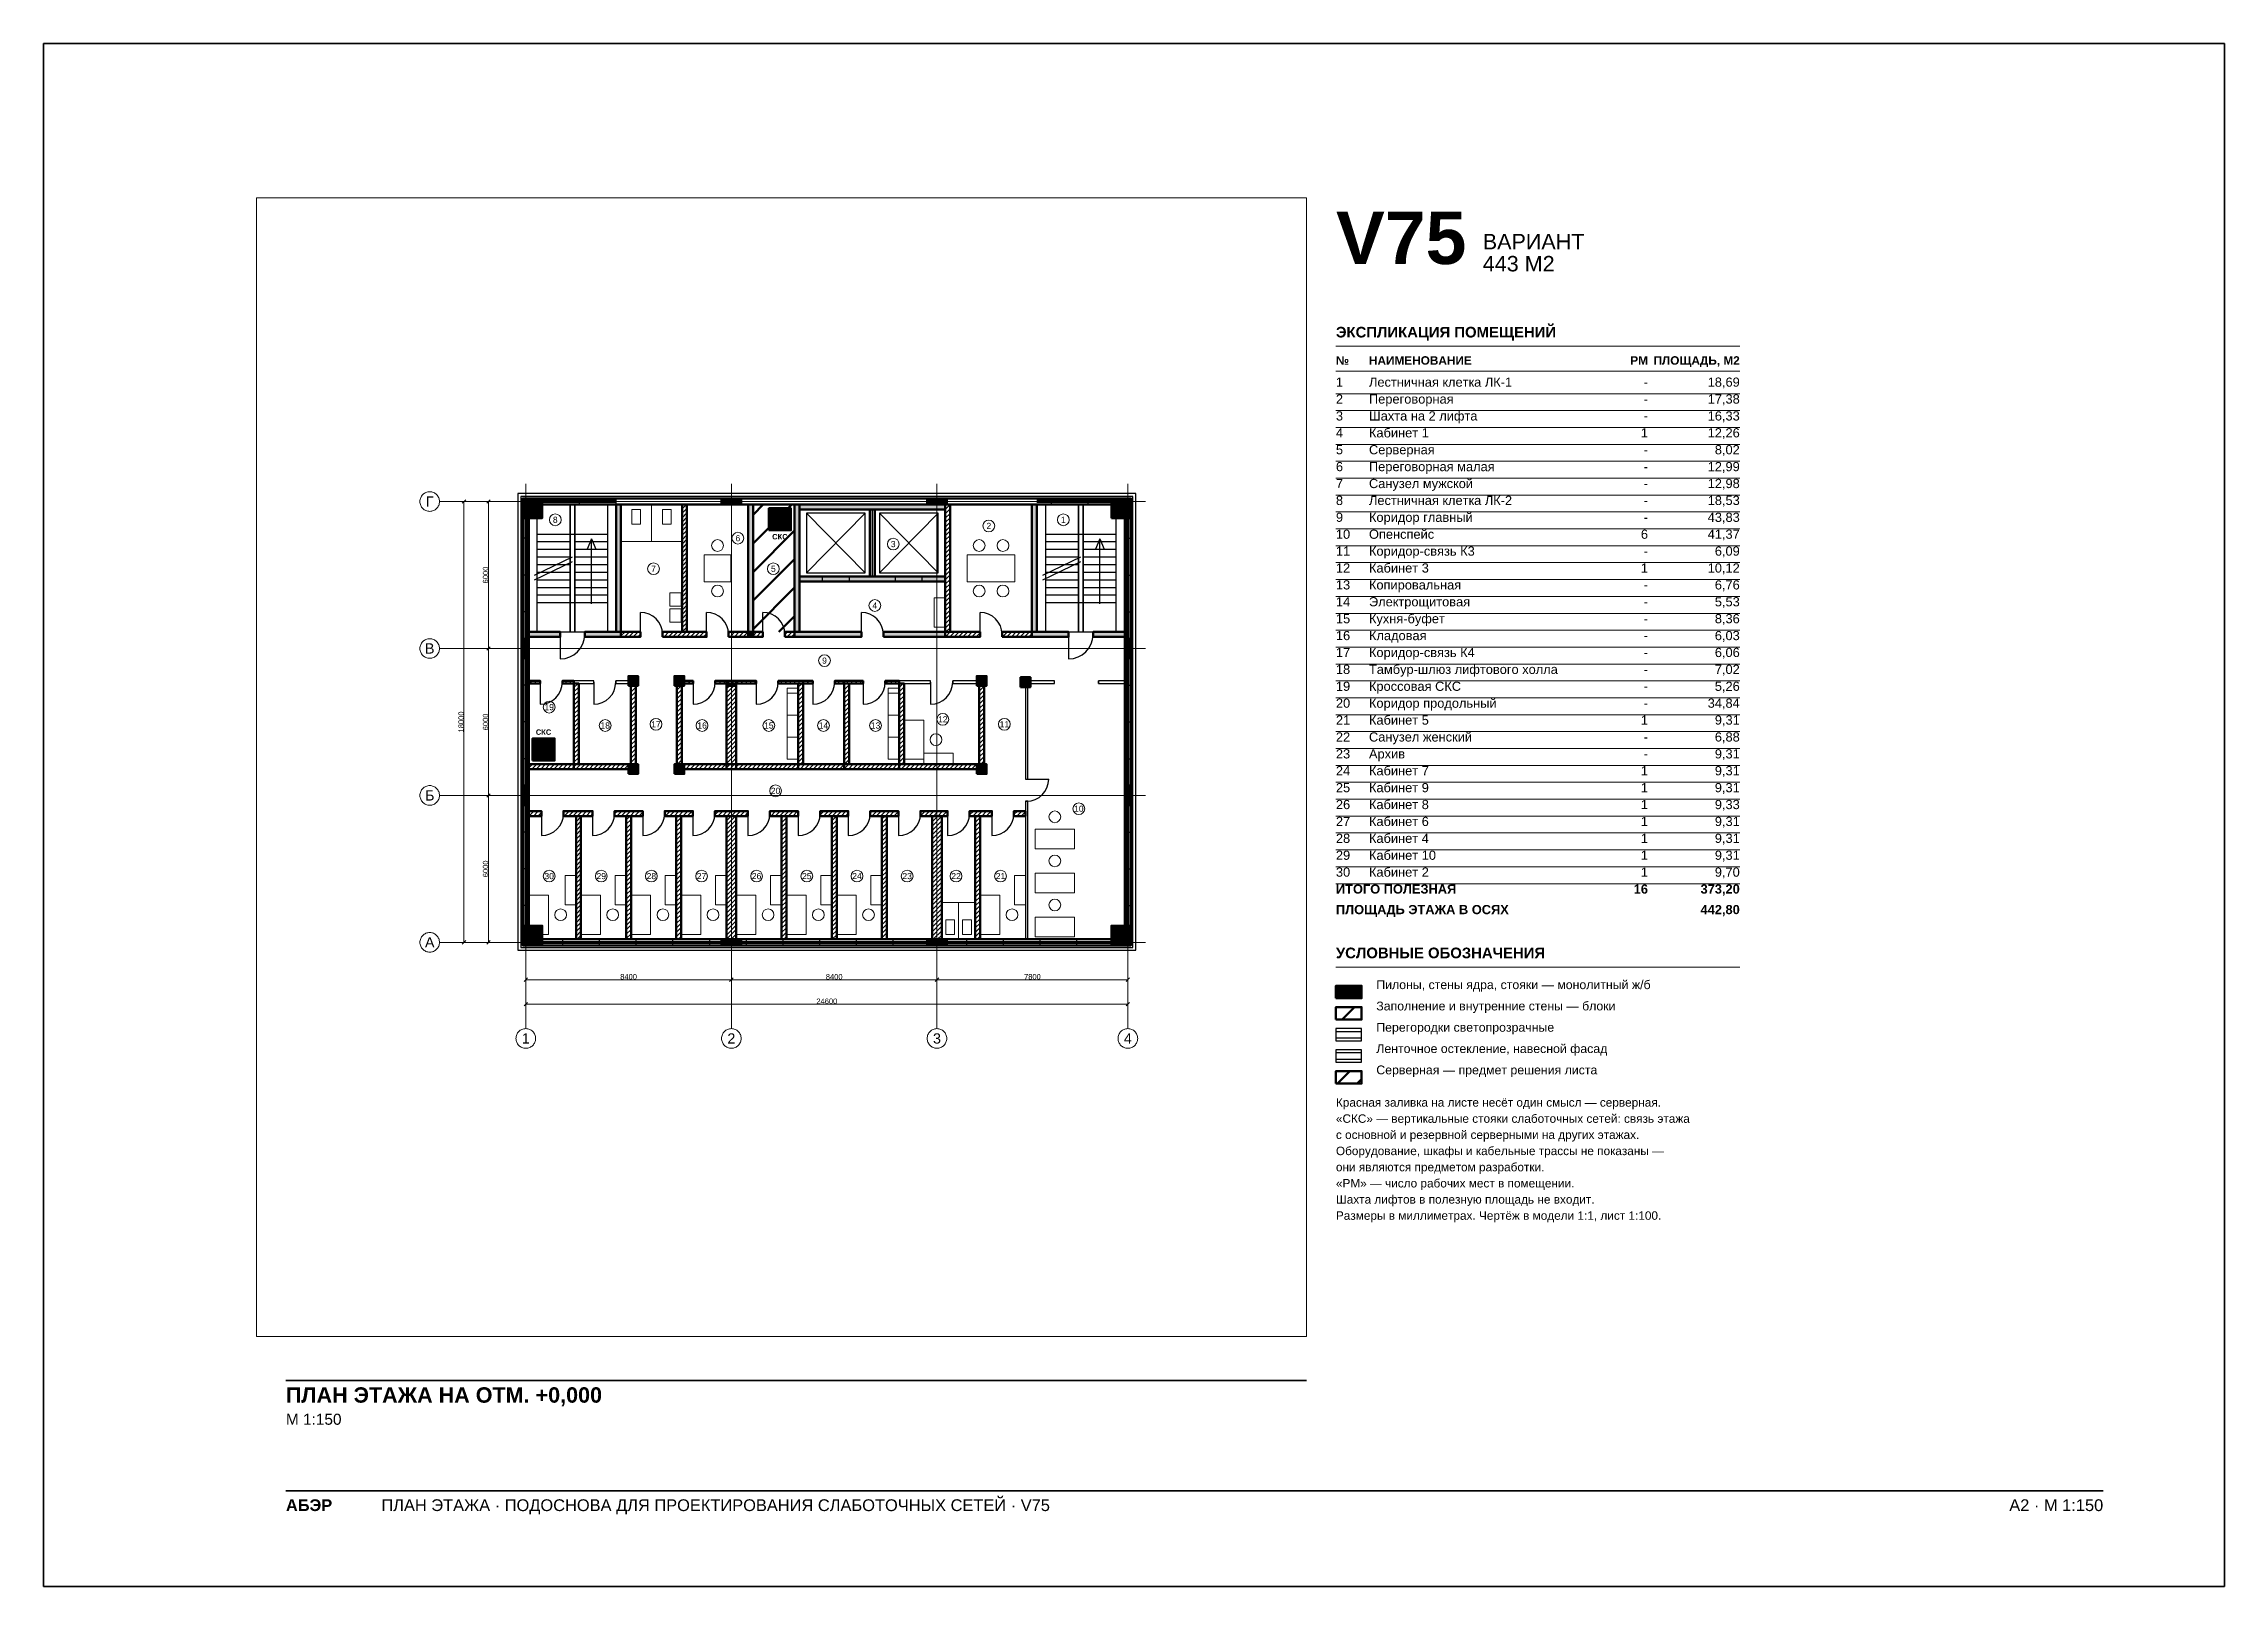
# Paper-space layout 'A2-1-100' of a CAD drawing. Header units: millimetres. Extents: x 0 to 594, y 0 to 420.
# The model-space entities are those that its viewports show. They can reach past a viewport. Long polylines and large blocks are cut down to what shows.
import ezdxf
from ezdxf.enums import TextEntityAlignment as Align

# ---------------------------------------------------------------- set-up
doc = ezdxf.new("R2010")
doc.units = ezdxf.units.MM
doc.linetypes.add('CENTER2', pattern=[2.541, 1.587, -0.318, 0.318, -0.318])
for name, color, linetype, lineweight in [('A-ANNO-LEGEND', 7, 'CONTINUOUS', 18), ('A-ANNO-NOTES', 8, 'CONTINUOUS', 13), ('A-ANNO-ROOM', 7, 'CONTINUOUS', 18), ('A-ANNO-TABLE', 7, 'CONTINUOUS', 18), ('A-DIMS', 8, 'CONTINUOUS', 13), ('A-DOOR', 3, 'CONTINUOUS', 25), ('A-ELEV', 7, 'CONTINUOUS', 25), ('A-FACADE-PANEL', 8, 'CONTINUOUS', 25), ('A-FURN', 8, 'CONTINUOUS', 18), ('A-GLAZ-RIBBON', 5, 'CONTINUOUS', 25), ('A-GRID', 8, 'CENTER2', 13), ('A-HATCH', 9, 'CONTINUOUS', 9), ('A-OUTLINE', 7, 'CONTINUOUS', 50), ('A-SANI', 8, 'CONTINUOUS', 18), ('A-STAIR', 7, 'CONTINUOUS', 25), ('A-TITLE', 7, 'CONTINUOUS', 35), ('A-VIEWPORT', 8, 'CONTINUOUS', 9), ('A-WALL-BLOCK', 9, 'CONTINUOUS', 50), ('A-WALL-GLASS', 4, 'CONTINUOUS', 25), ('A-WALL-RC', 7, 'CONTINUOUS', 50), ('E-SCS-RISER', 1, 'CONTINUOUS', 50), ('E-SERVER-ROOM', 1, 'CONTINUOUS', 50)]:
    doc.layers.add(name, color=color, linetype=linetype, lineweight=lineweight)
doc.styles.add('Arial', font='arial.ttf')
doc.styles.add('Arial-Bold', font='arialbd.ttf')
doc.styles.get("Standard").update_dxf_attribs({"font": 'arial.ttf'})

psp = doc.layouts.new('A2-1-100')

# ---------------------------------------------------------------- texts
at = {"layer": 'A-ANNO-LEGEND'}
for s, height, style, p in [('УСЛОВНЫЕ ОБОЗНАЧЕНИЯ', 2.9, 'Arial-Bold', (352, 171)), ('Пилоны, стены ядра, стояки — монолитный ж/б', 2.4, 'Arial', (363, 162.6)), ('Заполнение и внутренние стены — блоки', 2.4, 'Arial', (363, 156.8)), ('Перегородки светопрозрачные', 2.4, 'Arial', (363, 151)), ('Ленточное остекление, навесной фасад', 2.4, 'Arial', (363, 145.2)), ('Серверная — предмет решения листа', 2.4, 'Arial', (363, 139.4))]:
    psp.add_text(s, height=height, dxfattribs=dict(at, style=style)).set_placement(p)
at = {"layer": 'A-ANNO-NOTES', "style": 'Arial'}
for s, p in [('Красная заливка на листе несёт один смысл — серверная.', (352, 130.6)), ('«СКС» — вертикальные стояки слаботочных сетей: связь этажа', (352, 126.2)), ('с основной и резервной серверными на других этажах.', (352, 121.8)), ('Оборудование, шкафы и кабельные трассы не показаны —', (352, 117.4)), ('они являются предметом разработки.', (352, 113)), ('«РМ» — число рабочих мест в помещении.', (352, 108.6)), ('Шахта лифтов в полезную площадь не входит.', (352, 104.2)), ('Размеры в миллиметрах. Чертёж в модели 1:1, лист 1:100.', (352, 99.8))]:
    psp.add_text(s, height=2.3, dxfattribs=at).set_placement(p)
at = {"layer": 'A-ANNO-TABLE'}
for s, height, style, p in [('ЭКСПЛИКАЦИЯ ПОМЕЩЕНИЙ', 2.9, 'Arial-Bold', (352, 340)), ('№', 2.3, 'Arial-Bold', (352, 332.6)), ('НАИМЕНОВАНИЕ', 2.3, 'Arial-Bold', (361, 332.6)), ('1', 2.5, 'Arial', (352, 326.6)), ('Лестничная клетка ЛК-1', 2.5, 'Arial', (361, 326.6)), ('2', 2.5, 'Arial', (352, 322)), ('Переговорная', 2.5, 'Arial', (361, 322)), ('4', 2.5, 'Arial', (352, 312.8)), ('3', 2.5, 'Arial', (352, 317.4)), ('Шахта на 2 лифта', 2.5, 'Arial', (361, 317.4)), ('Кабинет 1', 2.5, 'Arial', (361, 312.8)), ('5', 2.5, 'Arial', (352, 308.2)), ('Серверная', 2.5, 'Arial', (361, 308.2)), ('6', 2.5, 'Arial', (352, 303.6)), ('Переговорная малая', 2.5, 'Arial', (361, 303.6)), ('7', 2.5, 'Arial', (352, 299)), ('Санузел мужской', 2.5, 'Arial', (361, 299)), ('8', 2.5, 'Arial', (352, 294.4)), ('9', 2.5, 'Arial', (352, 289.8)), ('Лестничная клетка ЛК-2', 2.5, 'Arial', (361, 294.4)), ('Коридор главный', 2.5, 'Arial', (361, 289.8)), ('10', 2.5, 'Arial', (352, 285.2)), ('Опенспейс', 2.5, 'Arial', (361, 285.2)), ('11', 2.5, 'Arial', (352, 280.6)), ('Коридор-связь К3', 2.5, 'Arial', (361, 280.6)), ('12', 2.5, 'Arial', (352, 276)), ('13', 2.5, 'Arial', (352, 271.4)), ('Кабинет 3', 2.5, 'Arial', (361, 276)), ('Копировальная', 2.5, 'Arial', (361, 271.4)), ('14', 2.5, 'Arial', (352, 266.8)), ('Электрощитовая', 2.5, 'Arial', (361, 266.8)), ('15', 2.5, 'Arial', (352, 262.2)), ('Кухня-буфет', 2.5, 'Arial', (361, 262.2)), ('16', 2.5, 'Arial', (352, 257.6)), ('17', 2.5, 'Arial', (352, 253)), ('Кладовая', 2.5, 'Arial', (361, 257.6)), ('Коридор-связь К4', 2.5, 'Arial', (361, 253)), ('18', 2.5, 'Arial', (352, 248.4)), ('Тамбур-шлюз лифтового холла', 2.5, 'Arial', (361, 248.4)), ('19', 2.5, 'Arial', (352, 243.8)), ('Кроссовая СКС', 2.5, 'Arial', (361, 243.8)), ('20', 2.5, 'Arial', (352, 239.2)), ('Коридор продольный', 2.5, 'Arial', (361, 239.2)), ('21', 2.5, 'Arial', (352, 234.6)), ('22', 2.5, 'Arial', (352, 230)), ('Санузел женский', 2.5, 'Arial', (361, 230)), ('Кабинет 5', 2.5, 'Arial', (361, 234.6)), ('23', 2.5, 'Arial', (352, 225.4)), ('Архив', 2.5, 'Arial', (361, 225.4)), ('24', 2.5, 'Arial', (352, 220.8)), ('Кабинет 7', 2.5, 'Arial', (361, 220.8)), ('25', 2.5, 'Arial', (352, 216.2)), ('26', 2.5, 'Arial', (352, 211.6)), ('Кабинет 9', 2.5, 'Arial', (361, 216.2)), ('Кабинет 8', 2.5, 'Arial', (361, 211.6)), ('27', 2.5, 'Arial', (352, 207)), ('Кабинет 6', 2.5, 'Arial', (361, 207)), ('28', 2.5, 'Arial', (352, 202.4)), ('Кабинет 4', 2.5, 'Arial', (361, 202.4)), ('29', 2.5, 'Arial', (352, 197.8)), ('Кабинет 10', 2.5, 'Arial', (361, 197.8)), ('30', 2.5, 'Arial', (352, 193.2)), ('ИТОГО ПОЛЕЗНАЯ', 2.5, 'Arial-Bold', (352, 188.6)), ('Кабинет 2', 2.5, 'Arial', (361, 193.2)), ('ПЛОЩАДЬ ЭТАЖА В ОСЯХ', 2.5, 'Arial-Bold', (352, 183))]:
    psp.add_text(s, height=height, dxfattribs=dict(at, style=style)).set_placement(p)
for s, height, style, p in [('РМ', 2.3, 'Arial-Bold', (437, 332.6)), ('ПЛОЩАДЬ, М2', 2.3, 'Arial-Bold', (462, 332.6)), ('-', 2.5, 'Arial', (437, 326.6)), ('18,69', 2.5, 'Arial', (462, 326.6)), ('-', 2.5, 'Arial', (437, 322)), ('17,38', 2.5, 'Arial', (462, 322)), ('1', 2.5, 'Arial', (437, 312.8)), ('-', 2.5, 'Arial', (437, 317.4)), ('16,33', 2.5, 'Arial', (462, 317.4)), ('12,26', 2.5, 'Arial', (462, 312.8)), ('-', 2.5, 'Arial', (437, 308.2)), ('8,02', 2.5, 'Arial', (462, 308.2)), ('-', 2.5, 'Arial', (437, 303.6)), ('12,99', 2.5, 'Arial', (462, 303.6)), ('-', 2.5, 'Arial', (437, 299)), ('12,98', 2.5, 'Arial', (462, 299)), ('-', 2.5, 'Arial', (437, 294.4)), ('43,83', 2.5, 'Arial', (462, 289.8)), ('18,53', 2.5, 'Arial', (462, 294.4)), ('6', 2.5, 'Arial', (437, 285.2)), ('-', 2.5, 'Arial', (437, 289.8)), ('41,37', 2.5, 'Arial', (462, 285.2)), ('-', 2.5, 'Arial', (437, 280.6)), ('6,09', 2.5, 'Arial', (462, 280.6)), ('1', 2.5, 'Arial', (437, 276)), ('10,12', 2.5, 'Arial', (462, 276)), ('6,76', 2.5, 'Arial', (462, 271.4)), ('-', 2.5, 'Arial', (437, 271.4)), ('-', 2.5, 'Arial', (437, 266.8)), ('5,53', 2.5, 'Arial', (462, 266.8)), ('-', 2.5, 'Arial', (437, 262.2)), ('8,36', 2.5, 'Arial', (462, 262.2)), ('-', 2.5, 'Arial', (437, 257.6)), ('6,03', 2.5, 'Arial', (462, 257.6)), ('6,06', 2.5, 'Arial', (462, 253)), ('-', 2.5, 'Arial', (437, 253)), ('-', 2.5, 'Arial', (437, 248.4)), ('7,02', 2.5, 'Arial', (462, 248.4)), ('-', 2.5, 'Arial', (437, 243.8)), ('5,26', 2.5, 'Arial', (462, 243.8)), ('-', 2.5, 'Arial', (437, 239.2)), ('34,84', 2.5, 'Arial', (462, 239.2)), ('1', 2.5, 'Arial', (437, 234.6)), ('9,31', 2.5, 'Arial', (462, 234.6)), ('6,88', 2.5, 'Arial', (462, 230)), ('-', 2.5, 'Arial', (437, 230)), ('-', 2.5, 'Arial', (437, 225.4)), ('9,31', 2.5, 'Arial', (462, 225.4)), ('1', 2.5, 'Arial', (437, 220.8)), ('9,31', 2.5, 'Arial', (462, 220.8)), ('1', 2.5, 'Arial', (437, 216.2)), ('1', 2.5, 'Arial', (437, 211.6)), ('9,31', 2.5, 'Arial', (462, 216.2)), ('9,33', 2.5, 'Arial', (462, 211.6)), ('1', 2.5, 'Arial', (437, 207)), ('9,31', 2.5, 'Arial', (462, 207)), ('1', 2.5, 'Arial', (437, 202.4)), ('9,31', 2.5, 'Arial', (462, 202.4)), ('1', 2.5, 'Arial', (437, 197.8)), ('9,31', 2.5, 'Arial', (462, 197.8)), ('16', 2.5, 'Arial-Bold', (437, 188.6)), ('1', 2.5, 'Arial', (437, 193.2)), ('373,20', 2.5, 'Arial-Bold', (462, 188.6)), ('9,70', 2.5, 'Arial', (462, 193.2)), ('442,80', 2.5, 'Arial-Bold', (462, 183))]:
    psp.add_text(s, height=height, dxfattribs=dict(at, style=style)).set_placement(p, align=Align.RIGHT)
at = {"layer": 'A-TITLE'}
for s, height, style, p in [('V75', 14.3, 'Arial-Bold', (352, 360)), ('ВАРИАНТ', 4.2, 'Arial', (392, 364)), ('443 М2', 4.2, 'Arial', (392, 358)), ('ПЛАН ЭТАЖА НА ОТМ. +0,000', 4.2, 'Arial-Bold', (66, 50)), ('М 1:150', 3, 'Arial', (66, 44)), ('ПЛАН ЭТАЖА · ПОДОСНОВА ДЛЯ ПРОЕКТИРОВАНИЯ СЛАБОТОЧНЫХ СЕТЕЙ · V75', 3.2, 'Arial', (92, 20.5)), ('АБЭР', 3.2, 'Arial-Bold', (66, 20.5))]:
    psp.add_text(s, height=height, dxfattribs=dict(at, style=style)).set_placement(p)
at = {"layer": 'A-TITLE', "style": 'Arial'}
psp.add_text('A2 · М 1:150', height=3.2, dxfattribs=at).set_placement((561, 20.5), align=Align.RIGHT)

msp = doc.modelspace()

# ---------------------------------------------------------------- texts
at = {"layer": 'A-ANNO-ROOM'}
for s, p in [('8', (1205, 17255)), ('2', (18918, 17005)), ('1', (21961, 17255)), ('6', (8665, 16505)), ('3', (15012, 16263)), ('7', (5219, 15255)), ('5', (10114, 15255)), ('4', (14262, 13755)), ('9', (12205, 11505)), ('19', (955, 9605)), ('18', (3244, 8855)), ('17', (5320, 8905)), ('16', (7202, 8855)), ('15', (9930, 8855)), ('14', (12163, 8855)), ('13', (14290, 8855)), ('12', (17038, 9105)), ('11', (19555, 8905)), ('20', (10205, 6188)), ('10', (22596, 5455)), ('30', (955, 2705)), ('29', (3083, 2705)), ('28', (5132, 2705)), ('27', (7181, 2705)), ('26', (9430, 2705)), ('25', (11483, 2705)), ('24', (13532, 2705)), ('23', (15581, 2705)), ('22', (17580, 2705)), ('21', (19397, 2705))]:
    msp.add_text(s, height=250, dxfattribs=at).set_placement(p, align=Align.MIDDLE_CENTER)
at = {"layer": 'A-DIMS'}
for s, p in [('6000', (-1645, 15000)), ('18000', (-2645, 9000)), ('6000', (-1645, 9000)), ('6000', (-1645, 3000))]:
    msp.add_text(s, height=220, rotation=90, dxfattribs=at).set_placement(p, align=Align.MIDDLE_CENTER)
for s, p in [('8400', (4200, -1405)), ('8400', (12600, -1405)), ('7800', (20700, -1405)), ('24600', (12300, -2405))]:
    msp.add_text(s, height=220, dxfattribs=at).set_placement(p, align=Align.MIDDLE_CENTER)
at = {"layer": 'A-GRID'}
for s, p in [('Г', (-3925, 18000)), ('В', (-3925, 12000)), ('Б', (-3925, 6000)), ('А', (-3925, 0)), ('1', (0, -3925)), ('2', (8400, -3925)), ('3', (16800, -3925)), ('4', (24600, -3925))]:
    msp.add_text(s, height=420, dxfattribs=at).set_placement(p, align=Align.MIDDLE_CENTER)
at = {"layer": 'E-SCS-RISER', "style": 'Arial-Bold'}
for p in [(10382, 16565), (725, 8585)]:
    msp.add_text('СКС', height=220, dxfattribs=at).set_placement(p, align=Align.MIDDLE_CENTER)

# ---------------------------------------------------------------- hatches: boundary and pattern name
at = {"layer": 'A-HATCH'}
h = msp.add_hatch(dxfattribs=at)
h.set_pattern_fill('ANSI31', scale=40)
h.paths.add_polyline_path([(6385, 12675), (6585, 12675), (6585, 17875), (6585, 17875), (6385, 17875), (6385, 17875)])
h = msp.add_hatch(dxfattribs=at)
h.set_pattern_fill('ANSI31', scale=40)
h.paths.add_polyline_path([(17138, 12675), (17338, 12675), (17338, 17875), (17338, 17875), (17138, 17875), (17138, 17875)])
h = msp.add_hatch(dxfattribs=at)
h.set_pattern_fill('ANSI31', scale=40)
h.paths.add_polyline_path([(3889, 12475), (4687, 12475), (4687, 12675), (3889, 12675)])
h = msp.add_hatch(dxfattribs=at)
h.set_pattern_fill('ANSI31', scale=40)
h.paths.add_polyline_path([(5587, 12475), (7384, 12475), (7384, 12675), (5587, 12675)])
h = msp.add_hatch(dxfattribs=at)
h.set_pattern_fill('ANSI31', scale=40)
h.paths.add_polyline_path([(8284, 12475), (9084, 12475), (9084, 12675), (8284, 12675)])
h = msp.add_hatch(dxfattribs=at)
h.set_pattern_fill('ANSI31', scale=40)
h.paths.add_polyline_path([(9284, 12475), (9683, 12475), (9683, 12675), (9284, 12675)])
h = msp.add_hatch(dxfattribs=at)
h.set_pattern_fill('ANSI31', scale=40)
h.paths.add_polyline_path([(10583, 12475), (10982, 12475), (10982, 12675), (10583, 12675)])
h = msp.add_hatch(dxfattribs=at)
h.set_pattern_fill('ANSI31', scale=40)
h.paths.add_polyline_path([(17138, 12475), (18560, 12475), (18560, 12675), (17138, 12675)])
h = msp.add_hatch(dxfattribs=at)
h.set_pattern_fill('ANSI31', scale=40)
h.paths.add_polyline_path([(19460, 12475), (20681, 12475), (20681, 12675), (19460, 12675)])
h = msp.add_hatch(dxfattribs=at)
h.set_pattern_fill('ANSI31', scale=40)
h.paths.add_polyline_path([(125, 10575), (125, 10575), (594, 10575), (594, 10675), (125, 10675), (125, 10675)])
h = msp.add_hatch(dxfattribs=at)
h.set_pattern_fill('ANSI31', scale=40)
h.paths.add_polyline_path([(1494, 10575), (1964, 10575), (1964, 10675), (1494, 10675)])
h = msp.add_hatch(dxfattribs=at)
h.set_pattern_fill('ANSI31', scale=40)
h.paths.add_polyline_path([(1964, 7275), (2164, 7275), (2164, 10575), (1964, 10575)])
h = msp.add_hatch(dxfattribs=at)
h.set_pattern_fill('ANSI31', scale=40)
h.paths.add_polyline_path([(4290, 7075), (4490, 7075), (4490, 10675), (4290, 10675)])
h = msp.add_hatch(dxfattribs=at)
h.set_pattern_fill('ANSI31', scale=40)
h.paths.add_polyline_path([(6172, 7075), (6372, 7075), (6372, 10675), (6172, 10675)])
h = msp.add_hatch(dxfattribs=at)
h.set_pattern_fill('ANSI31', scale=40)
h.paths.add_polyline_path([(6372, 10575), (6836, 10575), (6836, 10675), (6372, 10675)])
h = msp.add_hatch(dxfattribs=at)
h.set_pattern_fill('ANSI31', scale=40)
h.paths.add_polyline_path([(7736, 10575), (8200, 10575), (8200, 10675), (7736, 10675)])
h = msp.add_hatch(dxfattribs=at)
h.set_pattern_fill('ANSI31', scale=40)
h.paths.add_polyline_path([(8200, 10475), (8600, 10475), (8600, 10675), (8200, 10675)])
h = msp.add_hatch(dxfattribs=at)
h.set_pattern_fill('ANSI31', scale=40)
h.paths.add_polyline_path([(8200, 7275), (8600, 7275), (8600, 10575), (8200, 10575)])
h = msp.add_hatch(dxfattribs=at)
h.set_pattern_fill('ANSI31', scale=40)
h.paths.add_polyline_path([(8600, 10575), (9416, 10575), (9416, 10675), (8600, 10675)])
h = msp.add_hatch(dxfattribs=at)
h.set_pattern_fill('ANSI31', scale=40)
h.paths.add_polyline_path([(10316, 10575), (11333, 10575), (11333, 10675), (10316, 10675)])
h = msp.add_hatch(dxfattribs=at)
h.set_pattern_fill('ANSI31', scale=40)
h.paths.add_polyline_path([(11133, 7275), (11333, 7275), (11333, 10575), (11133, 10575)])
h = msp.add_hatch(dxfattribs=at)
h.set_pattern_fill('ANSI31', scale=40)
h.paths.add_polyline_path([(11333, 10575), (11722, 10575), (11722, 10675), (11333, 10675)])
h = msp.add_hatch(dxfattribs=at)
h.set_pattern_fill('ANSI31', scale=40)
h.paths.add_polyline_path([(12622, 10575), (13010, 10575), (13010, 10675), (12622, 10675)])
h = msp.add_hatch(dxfattribs=at)
h.set_pattern_fill('ANSI31', scale=40)
h.paths.add_polyline_path([(13010, 10575), (13784, 10575), (13784, 10675), (13010, 10675)])
h = msp.add_hatch(dxfattribs=at)
h.set_pattern_fill('ANSI31', scale=40)
h.paths.add_polyline_path([(13010, 7275), (13210, 7275), (13210, 10575), (13010, 10575)])
h = msp.add_hatch(dxfattribs=at)
h.set_pattern_fill('ANSI31', scale=40)
h.paths.add_polyline_path([(14684, 10575), (15258, 10575), (15258, 10675), (14684, 10675)])
h = msp.add_hatch(dxfattribs=at)
h.set_pattern_fill('ANSI31', scale=40)
h.paths.add_polyline_path([(15258, 7275), (15458, 7275), (15458, 10575), (15258, 10575)])
h = msp.add_hatch(dxfattribs=at)
h.set_pattern_fill('ANSI31', scale=40)
h.paths.add_polyline_path([(18525, 7075), (18725, 7075), (18725, 10675), (18525, 10675)])
h = msp.add_hatch(dxfattribs=at)
h.set_pattern_fill('ANSI31', scale=40)
h.paths.add_polyline_path([(20416, 10575), (20516, 10575), (20516, 10675), (20416, 10675)])
h = msp.add_hatch(dxfattribs=at)
h.set_pattern_fill('ANSI31', scale=40)
h.paths.add_polyline_path([(125, 7075), (125, 7075), (1964, 7075), (1964, 7275), (125, 7275), (125, 7275)])
h = msp.add_hatch(dxfattribs=at)
h.set_pattern_fill('ANSI31', scale=40)
h.paths.add_polyline_path([(1964, 7075), (4290, 7075), (4290, 7275), (1964, 7275)])
h = msp.add_hatch(dxfattribs=at)
h.set_pattern_fill('ANSI31', scale=40)
h.paths.add_polyline_path([(6372, 7075), (8200, 7075), (8200, 7275), (6372, 7275)])
h = msp.add_hatch(dxfattribs=at)
h.set_pattern_fill('ANSI31', scale=40)
h.paths.add_polyline_path([(8200, 7075), (8600, 7075), (8600, 7275), (8200, 7275)])
h = msp.add_hatch(dxfattribs=at)
h.set_pattern_fill('ANSI31', scale=40)
h.paths.add_polyline_path([(8600, 7075), (11133, 7075), (11133, 7275), (8600, 7275)])
h = msp.add_hatch(dxfattribs=at)
h.set_pattern_fill('ANSI31', scale=40)
h.paths.add_polyline_path([(11133, 7075), (13010, 7075), (13010, 7275), (11133, 7275)])
h = msp.add_hatch(dxfattribs=at)
h.set_pattern_fill('ANSI31', scale=40)
h.paths.add_polyline_path([(13010, 7075), (15258, 7075), (15258, 7275), (13010, 7275)])
h = msp.add_hatch(dxfattribs=at)
h.set_pattern_fill('ANSI31', scale=40)
h.paths.add_polyline_path([(15258, 7075), (18525, 7075), (18525, 7275), (15258, 7275)])
h = msp.add_hatch(dxfattribs=at)
h.set_pattern_fill('ANSI31', scale=40)
h.paths.add_polyline_path([(125, 5158), (125, 5158), (639, 5158), (639, 5358), (125, 5358), (125, 5358)])
h = msp.add_hatch(dxfattribs=at)
h.set_pattern_fill('ANSI31', scale=40)
h.paths.add_polyline_path([(1539, 5158), (2728, 5158), (2728, 5358), (1539, 5358)])
h = msp.add_hatch(dxfattribs=at)
h.set_pattern_fill('ANSI31', scale=40)
h.paths.add_polyline_path([(3628, 5158), (4776, 5158), (4776, 5358), (3628, 5358)])
h = msp.add_hatch(dxfattribs=at)
h.set_pattern_fill('ANSI31', scale=40)
h.paths.add_polyline_path([(5676, 5158), (6826, 5158), (6826, 5358), (5676, 5358)])
h = msp.add_hatch(dxfattribs=at)
h.set_pattern_fill('ANSI31', scale=40)
h.paths.add_polyline_path([(7726, 5158), (9076, 5158), (9076, 5358), (7726, 5358)])
h = msp.add_hatch(dxfattribs=at)
h.set_pattern_fill('ANSI31', scale=40)
h.paths.add_polyline_path([(9976, 5158), (11128, 5158), (11128, 5358), (9976, 5358)])
h = msp.add_hatch(dxfattribs=at)
h.set_pattern_fill('ANSI31', scale=40)
h.paths.add_polyline_path([(12028, 5158), (13176, 5158), (13176, 5358), (12028, 5358)])
h = msp.add_hatch(dxfattribs=at)
h.set_pattern_fill('ANSI31', scale=40)
h.paths.add_polyline_path([(14076, 5158), (15226, 5158), (15226, 5358), (14076, 5358)])
h = msp.add_hatch(dxfattribs=at)
h.set_pattern_fill('ANSI31', scale=40)
h.paths.add_polyline_path([(16126, 5158), (17234, 5158), (17234, 5358), (16126, 5358)])
h = msp.add_hatch(dxfattribs=at)
h.set_pattern_fill('ANSI31', scale=40)
h.paths.add_polyline_path([(18134, 5158), (19042, 5158), (19042, 5358), (18134, 5358)])
h = msp.add_hatch(dxfattribs=at)
h.set_pattern_fill('ANSI31', scale=40)
h.paths.add_polyline_path([(19942, 5158), (20416, 5158), (20416, 5358), (19942, 5358)])
h = msp.add_hatch(dxfattribs=at)
h.set_pattern_fill('ANSI31', scale=40)
h.paths.add_polyline_path([(2053, 125), (2253, 125), (2253, 125), (2253, 5158), (2053, 5158), (2053, 125)])
h = msp.add_hatch(dxfattribs=at)
h.set_pattern_fill('ANSI31', scale=40)
h.paths.add_polyline_path([(4102, 125), (4302, 125), (4302, 125), (4302, 5158), (4102, 5158), (4102, 125)])
h = msp.add_hatch(dxfattribs=at)
h.set_pattern_fill('ANSI31', scale=40)
h.paths.add_polyline_path([(6151, 125), (6351, 125), (6351, 125), (6351, 5158), (6151, 5158), (6151, 125)])
h = msp.add_hatch(dxfattribs=at)
h.set_pattern_fill('ANSI31', scale=40)
h.paths.add_polyline_path([(8200, 125), (8600, 125), (8600, 125), (8600, 5158), (8200, 5158), (8200, 125)])
h = msp.add_hatch(dxfattribs=at)
h.set_pattern_fill('ANSI31', scale=40)
h.paths.add_polyline_path([(10453, 125), (10653, 125), (10653, 125), (10653, 5158), (10453, 5158), (10453, 125)])
h = msp.add_hatch(dxfattribs=at)
h.set_pattern_fill('ANSI31', scale=40)
h.paths.add_polyline_path([(12502, 125), (12702, 125), (12702, 125), (12702, 5158), (12502, 5158), (12502, 125)])
h = msp.add_hatch(dxfattribs=at)
h.set_pattern_fill('ANSI31', scale=40)
h.paths.add_polyline_path([(14551, 125), (14751, 125), (14751, 125), (14751, 5158), (14551, 5158), (14551, 125)])
h = msp.add_hatch(dxfattribs=at)
h.set_pattern_fill('ANSI31', scale=40)
h.paths.add_polyline_path([(16600, 125), (17000, 125), (17000, 125), (17000, 5158), (16600, 5158), (16600, 125)])
h = msp.add_hatch(dxfattribs=at)
h.set_pattern_fill('ANSI31', scale=40)
h.paths.add_polyline_path([(18367, 125), (18567, 125), (18567, 125), (18567, 5158), (18367, 5158), (18367, 125)])
at = {"layer": 'A-WALL-RC'}
h = msp.add_hatch(color=7, dxfattribs=at)
h.dxf.hatch_style = 1
h.paths.add_polyline_path([(-125, 17325), (675, 17325), (675, 18125), (-125, 18125)])
h = msp.add_hatch(color=7, dxfattribs=at)
h.dxf.hatch_style = 1
h.paths.add_polyline_path([(3689, 12675), (3889, 12675), (3889, 17875), (3889, 17875), (3689, 17875), (3689, 17875)])
h = msp.add_hatch(color=7, dxfattribs=at)
h.dxf.hatch_style = 1
h.paths.add_polyline_path([(8000, 17875), (8800, 17875), (8800, 18125), (8000, 18125)])
h = msp.add_hatch(color=7, dxfattribs=at)
h.dxf.hatch_style = 1
h.paths.add_polyline_path([(9084, 12675), (9284, 12675), (9284, 17875), (9284, 17875), (9084, 17875), (9084, 17875)])
h = msp.add_hatch(color=7, dxfattribs=at)
h.dxf.hatch_style = 1
h.paths.add_polyline_path([(10982, 12675), (11182, 12675), (11182, 17875), (11182, 17875), (10982, 17875), (10982, 17875)])
h = msp.add_hatch(color=7, dxfattribs=at)
h.dxf.hatch_style = 1
h.paths.add_polyline_path([(11182, 17675), (17138, 17675), (17138, 17875), (17138, 17875), (11182, 17875), (11182, 17875)])
h = msp.add_hatch(color=7, dxfattribs=at)
h.dxf.hatch_style = 1
h.paths.add_polyline_path([(16400, 17875), (17200, 17875), (17200, 18125), (16400, 18125)])
h = msp.add_hatch(color=7, dxfattribs=at)
h.dxf.hatch_style = 1
h.paths.add_polyline_path([(20681, 12675), (20881, 12675), (20881, 17875), (20881, 17875), (20681, 17875), (20681, 17875)])
h = msp.add_hatch(color=7, dxfattribs=at)
h.dxf.hatch_style = 1
h.paths.add_polyline_path([(23925, 17325), (24725, 17325), (24725, 18125), (23925, 18125)])
h = msp.add_hatch(color=7, dxfattribs=at)
h.dxf.hatch_style = 1
h.paths.add_polyline_path([(14060, 14933), (14260, 14933), (14260, 17675), (14060, 17675)])
h = msp.add_hatch(color=7, dxfattribs=at)
h.dxf.hatch_style = 1
h.paths.add_polyline_path([(11182, 14733), (17138, 14733), (17138, 14933), (11182, 14933)])
h = msp.add_hatch(color=7, dxfattribs=at)
h.dxf.hatch_style = 1
h.paths.add_polyline_path([(125, 12475), (125, 12475), (1407, 12475), (1407, 12675), (125, 12675), (125, 12675)])
h = msp.add_hatch(color=7, dxfattribs=at)
h.dxf.hatch_style = 1
h.paths.add_polyline_path([(2407, 12475), (3889, 12475), (3889, 12675), (2407, 12675)])
h = msp.add_hatch(color=7, dxfattribs=at)
h.dxf.hatch_style = 1
h.paths.add_polyline_path([(9084, 12475), (9284, 12475), (9284, 12675), (9084, 12675)])
h = msp.add_hatch(color=7, dxfattribs=at)
h.dxf.hatch_style = 1
h.paths.add_polyline_path([(10982, 12475), (13710, 12475), (13710, 12675), (10982, 12675)])
h = msp.add_hatch(color=7, dxfattribs=at)
h.dxf.hatch_style = 1
h.paths.add_polyline_path([(14610, 12475), (17138, 12475), (17138, 12675), (14610, 12675)])
h = msp.add_hatch(color=7, dxfattribs=at)
h.dxf.hatch_style = 1
h.paths.add_polyline_path([(20681, 12475), (22178, 12475), (22178, 12675), (20681, 12675)])
h = msp.add_hatch(color=7, dxfattribs=at)
h.dxf.hatch_style = 1
h.paths.add_polyline_path([(23178, 12475), (24475, 12475), (24475, 12475), (24475, 12675), (24475, 12675), (23178, 12675)])
h = msp.add_hatch(color=7, dxfattribs=at)
h.dxf.hatch_style = 1
h.paths.add_polyline_path([(-125, 11600), (125, 11600), (125, 12400), (-125, 12400)])
h = msp.add_hatch(color=7, dxfattribs=at)
h.dxf.hatch_style = 1
h.paths.add_polyline_path([(24475, 11600), (24725, 11600), (24725, 12400), (24475, 12400)])
h = msp.add_hatch(color=7, dxfattribs=at)
h.dxf.hatch_style = 1
h.paths.add_polyline_path([(4190, 10475), (4590, 10475), (4590, 10875), (4190, 10875)])
h = msp.add_hatch(color=7, dxfattribs=at)
h.dxf.hatch_style = 1
h.paths.add_polyline_path([(6072, 10475), (6472, 10475), (6472, 10875), (6072, 10875)])
h = msp.add_hatch(color=7, dxfattribs=at)
h.dxf.hatch_style = 1
h.paths.add_polyline_path([(18425, 10475), (18825, 10475), (18825, 10875), (18425, 10875)])
h = msp.add_hatch(color=7, dxfattribs=at)
h.dxf.hatch_style = 1
h.paths.add_polyline_path([(20216, 10425), (20616, 10425), (20616, 10825), (20216, 10825)])
h = msp.add_hatch(color=7, dxfattribs=at)
h.dxf.hatch_style = 1
h.paths.add_polyline_path([(4190, 6875), (4590, 6875), (4590, 7275), (4190, 7275)])
h = msp.add_hatch(color=7, dxfattribs=at)
h.dxf.hatch_style = 1
h.paths.add_polyline_path([(6072, 6875), (6472, 6875), (6472, 7275), (6072, 7275)])
h = msp.add_hatch(color=7, dxfattribs=at)
h.dxf.hatch_style = 1
h.paths.add_polyline_path([(18425, 6875), (18825, 6875), (18825, 7275), (18425, 7275)])
h = msp.add_hatch(color=7, dxfattribs=at)
h.dxf.hatch_style = 1
h.paths.add_polyline_path([(-125, 5600), (125, 5600), (125, 6400), (-125, 6400)])
h = msp.add_hatch(color=7, dxfattribs=at)
h.dxf.hatch_style = 1
h.paths.add_polyline_path([(24475, 5600), (24725, 5600), (24725, 6400), (24475, 6400)])
h = msp.add_hatch(color=7, dxfattribs=at)
h.dxf.hatch_style = 1
h.paths.add_polyline_path([(-125, -125), (675, -125), (675, 675), (-125, 675)])
h = msp.add_hatch(color=7, dxfattribs=at)
h.dxf.hatch_style = 1
h.paths.add_polyline_path([(8000, -125), (8800, -125), (8800, 125), (8000, 125)])
h = msp.add_hatch(color=7, dxfattribs=at)
h.dxf.hatch_style = 1
h.paths.add_polyline_path([(16400, -125), (17200, -125), (17200, 125), (16400, 125)])
h = msp.add_hatch(color=7, dxfattribs=at)
h.dxf.hatch_style = 1
h.paths.add_polyline_path([(23925, -125), (24725, -125), (24725, 675), (23925, 675)])
at = {"layer": 'E-SCS-RISER'}
h = msp.add_hatch(color=7, dxfattribs=at)
h.dxf.hatch_style = 1
h.paths.add_polyline_path([(9932, 16825), (10832, 16825), (10832, 17725), (9932, 17725)])
h = msp.add_hatch(color=7, dxfattribs=at)
h.dxf.hatch_style = 1
h.paths.add_polyline_path([(275, 7425), (1175, 7425), (1175, 8325), (275, 8325)])
at = {"layer": 'E-SERVER-ROOM'}
h = msp.add_hatch(dxfattribs=at)
h.set_pattern_fill('ANSI31', scale=260)
h.paths.add_polyline_path([(9284, 12675), (10982, 12675), (10982, 17875), (9284, 17875)])

# ---------------------------------------------------------------- linework, layer by layer
at = {"layer": 'A-ANNO-ROOM'}
for centre in [(1205, 17255), (18918, 17005), (21961, 17255), (8665, 16505), (15012, 16263), (5219, 15255), (10114, 15255), (14262, 13755), (12205, 11505), (955, 9605), (3244, 8855), (5320, 8905), (7202, 8855), (9930, 8855), (12163, 8855), (14290, 8855), (17038, 9105), (19555, 8905), (10205, 6188), (22596, 5455), (955, 2705), (3083, 2705), (5132, 2705), (7181, 2705), (9430, 2705), (11483, 2705), (13532, 2705), (15581, 2705), (17580, 2705), (19397, 2705)]:
    msp.add_circle(centre, 240, dxfattribs=at)
at = {"layer": 'A-DIMS'}
for p, q in [((-2596, 17929), (-2454, 18071)), ((-2525, 0), (-2525, 18000)), ((-1596, 17929), (-1454, 18071)), ((-1525, 12000), (-1525, 18000)), ((-1596, 11929), (-1454, 12071)), ((-1596, 11929), (-1454, 12071)), ((-1525, 6000), (-1525, 12000)), ((-1596, 5929), (-1454, 6071)), ((-1596, 5929), (-1454, 6071)), ((-1525, 0), (-1525, 6000)), ((-2596, -71), (-2454, 71)), ((-1596, -71), (-1454, 71)), ((-71, -1596), (71, -1454)), ((0, -1525), (8400, -1525)), ((8329, -1596), (8471, -1454)), ((8329, -1596), (8471, -1454)), ((8400, -1525), (16800, -1525)), ((16729, -1596), (16871, -1454)), ((16729, -1596), (16871, -1454)), ((16800, -1525), (24600, -1525)), ((24529, -1596), (24671, -1454)), ((-71, -2596), (71, -2454)), ((0, -2525), (24600, -2525)), ((24529, -2596), (24671, -2454))]:
    msp.add_line(p, q, dxfattribs=at)
at = {"layer": 'A-DOOR'}
for p, q in [((12121, 14733), (12121, 14933)), ((13221, 14733), (13221, 14933)), ((15099, 14733), (15099, 14933)), ((16199, 14733), (16199, 14933)), ((4687, 12575), (4687, 13475)), ((7384, 12575), (7384, 13475)), ((9683, 12575), (9683, 13475)), ((13710, 12575), (13710, 13475)), ((18560, 12575), (18560, 13475)), ((1407, 12475), (1407, 12675)), ((1407, 12575), (1407, 11575)), ((2407, 12475), (2407, 12675)), ((4687, 12475), (4687, 12675)), ((5587, 12475), (5587, 12675)), ((7384, 12475), (7384, 12675)), ((8284, 12475), (8284, 12675)), ((9683, 12475), (9683, 12675)), ((10583, 12475), (10583, 12675)), ((13710, 12475), (13710, 12675)), ((14610, 12475), (14610, 12675)), ((18560, 12475), (18560, 12675)), ((19460, 12475), (19460, 12675)), ((22178, 12475), (22178, 12675)), ((22178, 12575), (22178, 11575)), ((23178, 12475), (23178, 12675)), ((594, 10575), (594, 10675)), ((594, 10625), (594, 9725)), ((1494, 10575), (1494, 10675)), ((2777, 10575), (2777, 10675)), ((2777, 10625), (2777, 9725)), ((3677, 10575), (3677, 10675)), ((6836, 10575), (6836, 10675)), ((6836, 10625), (6836, 9725)), ((7736, 10575), (7736, 10675)), ((9416, 10575), (9416, 10675)), ((9416, 10625), (9416, 9725)), ((10316, 10575), (10316, 10675)), ((11722, 10575), (11722, 10675)), ((11722, 10625), (11722, 9725)), ((12622, 10575), (12622, 10675)), ((13784, 10575), (13784, 10675)), ((13784, 10625), (13784, 9725)), ((14684, 10575), (14684, 10675)), ((16542, 10575), (16542, 10675)), ((16542, 10625), (16542, 9725)), ((17442, 10575), (17442, 10675)), ((21596, 10575), (21596, 10675)), ((23396, 10575), (23396, 10675)), ((20416, 6666), (20516, 6666)), ((20466, 6666), (21366, 6666)), ((639, 5158), (639, 5358)), ((1539, 5158), (1539, 5358)), ((2728, 5158), (2728, 5358)), ((3628, 5158), (3628, 5358)), ((4776, 5158), (4776, 5358)), ((5676, 5158), (5676, 5358)), ((6826, 5158), (6826, 5358)), ((7726, 5158), (7726, 5358)), ((9076, 5158), (9076, 5358)), ((9976, 5158), (9976, 5358)), ((11128, 5158), (11128, 5358)), ((12028, 5158), (12028, 5358)), ((13176, 5158), (13176, 5358)), ((14076, 5158), (14076, 5358)), ((15226, 5158), (15226, 5358)), ((16126, 5158), (16126, 5358)), ((17234, 5158), (17234, 5358)), ((18134, 5158), (18134, 5358)), ((19042, 5158), (19042, 5358)), ((19942, 5158), (19942, 5358)), ((20416, 5766), (20516, 5766)), ((639, 5258), (639, 4358)), ((2728, 5258), (2728, 4358)), ((4776, 5258), (4776, 4358)), ((6826, 5258), (6826, 4358)), ((9076, 5258), (9076, 4358)), ((11128, 5258), (11128, 4358)), ((13176, 5258), (13176, 4358)), ((15226, 5258), (15226, 4358)), ((17234, 5258), (17234, 4358)), ((19042, 5258), (19042, 4358))]:
    msp.add_line(p, q, dxfattribs=at)
for centre, radius, start, end in [((4687, 12575), 900, 0, 90), ((7384, 12575), 900, 0, 90), ((9683, 12575), 900, 0, 90), ((13710, 12575), 900, 0, 90), ((18560, 12575), 900, 0, 90), ((1407, 12575), 1000, -90, 0), ((22178, 12575), 1000, -90, 0), ((594, 10625), 900, -90, 0), ((2777, 10625), 900, -90, 0), ((6836, 10625), 900, -90, 0), ((9416, 10625), 900, -90, 0), ((11722, 10625), 900, -90, 0), ((13784, 10625), 900, -90, 0), ((16542, 10625), 900, -90, 0), ((20466, 6666), 900, -90, 0), ((639, 5258), 900, -90, 0), ((2728, 5258), 900, -90, 0), ((4776, 5258), 900, -90, 0), ((6826, 5258), 900, -90, 0), ((9076, 5258), 900, -90, 0), ((11128, 5258), 900, -90, 0), ((13176, 5258), 900, -90, 0), ((15226, 5258), 900, -90, 0), ((17234, 5258), 900, -90, 0), ((19042, 5258), 900, -90, 0)]:
    msp.add_arc(centre, radius, start, end, dxfattribs=at)
at = {"layer": 'A-ELEV'}
for p, q in [((11471, 15083), (13871, 17525)), ((11471, 17525), (13871, 15083)), ((14160, 14933), (14160, 17675)), ((14449, 15083), (16849, 17525)), ((14449, 17525), (16849, 15083))]:
    msp.add_line(p, q, dxfattribs=at)
for points in [[(11471, 15083), (13871, 15083), (13871, 17525), (11471, 17525)], [(14449, 15083), (16849, 15083), (16849, 17525), (14449, 17525)]]:
    msp.add_lwpolyline(points, close=True, dxfattribs=at)
at = {"layer": 'A-FACADE-PANEL'}
for points in [[(24925, -325), (24925, 18325), (-325, 18325), (-325, -325)], [(24805, -205), (24805, 18205), (-205, 18205), (-205, -205)]]:
    msp.add_lwpolyline(points, close=True, dxfattribs=at)
at = {"layer": 'A-FURN'}
for p, q in [((10683, 10175), (11133, 10175)), ((14808, 10175), (15258, 10175)), ((10683, 9275), (11133, 9275)), ((14808, 9275), (15258, 9275)), ((10683, 8375), (11133, 8375)), ((14808, 8375), (15258, 8375))]:
    msp.add_line(p, q, dxfattribs=at)
for points in [[(7285, 14725), (8384, 14725), (8384, 15825), (7285, 15825)], [(18038, 14725), (19981, 14725), (19981, 15825), (18038, 15825)], [(16688, 12875), (17138, 12875), (17138, 14075), (16688, 14075)], [(10683, 7475), (11133, 7475), (11133, 10375), (10683, 10375)], [(14808, 7475), (15258, 7475), (15258, 10375), (14808, 10375)], [(15458, 7475), (16258, 7475), (16258, 9075), (15458, 9075)], [(16258, 7275), (17458, 7275), (17458, 7725), (16258, 7725)], [(20816, 3825), (22416, 3825), (22416, 4625), (20816, 4625)], [(1603, 1525), (2053, 1525), (2053, 2725), (1603, 2725)], [(3652, 1525), (4102, 1525), (4102, 2725), (3652, 2725)], [(5701, 1525), (6151, 1525), (6151, 2725), (5701, 2725)], [(7750, 1525), (8200, 1525), (8200, 2725), (7750, 2725)], [(10003, 1525), (10453, 1525), (10453, 2725), (10003, 2725)], [(12052, 1525), (12502, 1525), (12502, 2725), (12052, 2725)], [(14101, 1525), (14551, 1525), (14551, 2725), (14101, 2725)], [(19966, 1525), (20416, 1525), (20416, 2725), (19966, 2725)], [(20816, 2025), (22416, 2025), (22416, 2825), (20816, 2825)], [(125, 325), (925, 325), (925, 1925), (125, 1925)], [(2253, 325), (3053, 325), (3053, 1925), (2253, 1925)], [(4302, 325), (5102, 325), (5102, 1925), (4302, 1925)], [(6351, 325), (7151, 325), (7151, 1925), (6351, 1925)], [(8600, 325), (9400, 325), (9400, 1925), (8600, 1925)], [(10653, 325), (11453, 325), (11453, 1925), (10653, 1925)], [(12702, 325), (13502, 325), (13502, 1925), (12702, 1925)], [(18567, 325), (19367, 325), (19367, 1925), (18567, 1925)], [(20816, 225), (22416, 225), (22416, 1025), (20816, 1025)]]:
    msp.add_lwpolyline(points, close=True, dxfattribs=at)
for centre in [(7834, 16205), (18524, 16205), (19495, 16205), (7834, 14345), (18524, 14345), (19495, 14345), (16758, 8275), (21616, 5125), (21616, 3325), (1425, 1125), (3553, 1125), (5602, 1125), (7651, 1125), (9900, 1125), (11953, 1125), (14002, 1125), (19867, 1125), (21616, 1525)]:
    msp.add_circle(centre, 240, dxfattribs=at)
at = {"layer": 'A-GLAZ-RIBBON'}
for p, q in [((125, 18000), (-125, 18000)), ((-40, 18000), (-40, 0)), ((40, 18000), (40, 0)), ((3689, 18040), (125, 18040)), ((3689, 17960), (125, 17960)), ((689, 17875), (689, 18125)), ((2189, 17875), (2189, 18125)), ((3689, 17875), (3689, 18125)), ((24475, 18040), (20881, 18040)), ((24475, 17960), (20881, 17960)), ((21475, 17875), (21475, 18125)), ((22975, 17875), (22975, 18125)), ((24475, 17875), (24475, 18125)), ((24475, 18000), (24725, 18000)), ((24560, 0), (24560, 18000)), ((24640, 0), (24640, 18000)), ((125, 16500), (-125, 16500)), ((24475, 16500), (24725, 16500)), ((125, 15000), (-125, 15000)), ((24475, 15000), (24725, 15000)), ((125, 13500), (-125, 13500)), ((24475, 13500), (24725, 13500)), ((125, 12000), (-125, 12000)), ((24475, 12000), (24725, 12000)), ((125, 10500), (-125, 10500)), ((24475, 10500), (24725, 10500)), ((125, 9000), (-125, 9000)), ((24475, 9000), (24725, 9000)), ((125, 7500), (-125, 7500)), ((24475, 7500), (24725, 7500)), ((125, 6000), (-125, 6000)), ((24475, 6000), (24725, 6000)), ((125, 4500), (-125, 4500)), ((24475, 4500), (24725, 4500)), ((125, 3000), (-125, 3000)), ((24475, 3000), (24725, 3000)), ((125, 1500), (-125, 1500)), ((24475, 1500), (24725, 1500)), ((125, 0), (-125, 0)), ((0, 125), (0, -125)), ((0, 40), (24600, 40)), ((1500, 125), (1500, -125)), ((3000, 125), (3000, -125)), ((4500, 125), (4500, -125)), ((6000, 125), (6000, -125)), ((7500, 125), (7500, -125)), ((9000, 125), (9000, -125)), ((10500, 125), (10500, -125)), ((12000, 125), (12000, -125)), ((13500, 125), (13500, -125)), ((15000, 125), (15000, -125)), ((16500, 125), (16500, -125)), ((18000, 125), (18000, -125)), ((19500, 125), (19500, -125)), ((21000, 125), (21000, -125)), ((22500, 125), (22500, -125)), ((24000, 125), (24000, -125)), ((24475, 0), (24725, 0)), ((0, -40), (24600, -40))]:
    msp.add_line(p, q, dxfattribs=at)
at = {"layer": 'A-GRID'}
for p, q in [((0, -3525), (0, 18725)), ((8400, -3525), (8400, 18725)), ((16800, -3525), (16800, 18725)), ((24600, -3525), (24600, 18725)), ((-3525, 18000), (25325, 18000)), ((-3525, 12000), (25325, 12000)), ((-3525, 6000), (25325, 6000)), ((-3525, 0), (25325, 0))]:
    msp.add_line(p, q, dxfattribs=at)
for centre in [(-3925, 18000), (-3925, 12000), (-3925, 6000), (-3925, 0), (0, -3925), (8400, -3925), (16800, -3925), (24600, -3925)]:
    msp.add_circle(centre, 400, dxfattribs=at)
at = {"layer": 'A-OUTLINE'}
for points in [[(24725, -125), (24725, 18125), (-125, 18125), (-125, -125)], [(24475, 125), (24475, 17875), (125, 17875), (125, 125)]]:
    msp.add_lwpolyline(points, close=True, dxfattribs=at)
at = {"layer": 'A-SANI'}
for points in [[(3889, 16375), (5137, 16375), (5137, 17875), (3889, 17875)], [(5137, 16375), (6385, 16375), (6385, 17875), (5137, 17875)], [(4333, 17075), (4693, 17075), (4693, 17675), (4333, 17675)], [(5581, 17075), (5941, 17075), (5941, 17675), (5581, 17675)], [(5885, 13725), (6345, 13725), (6345, 14275), (5885, 14275)], [(5885, 13075), (6345, 13075), (6345, 13625), (5885, 13625)], [(17000, 125), (17684, 125), (17684, 1625), (17000, 1625)], [(17162, 325), (17522, 325), (17522, 925), (17162, 925)], [(17684, 125), (18367, 125), (18367, 1625), (17684, 1625)], [(17845, 325), (18205, 325), (18205, 925), (17845, 925)]]:
    msp.add_lwpolyline(points, close=True, dxfattribs=at)
at = {"layer": 'A-STAIR'}
for p, q in [((457, 16675), (1807, 16675)), ((457, 16675), (3357, 16675)), ((457, 16364), (1807, 16364)), ((457, 16053), (1807, 16053)), ((2007, 16675), (3357, 16675)), ((2007, 16364), (3357, 16364)), ((2007, 16053), (3357, 16053)), ((2682, 16475), (2502, 16055)), ((2682, 13825), (2682, 16475)), ((2682, 16475), (2862, 16055)), ((21228, 16675), (22578, 16675)), ((21228, 16675), (24128, 16675)), ((21228, 16364), (22578, 16364)), ((21228, 16053), (22578, 16053)), ((22778, 16675), (24128, 16675)), ((22778, 16364), (24128, 16364)), ((22778, 16053), (24128, 16053)), ((23453, 16475), (23273, 16055)), ((23453, 13825), (23453, 16475)), ((23453, 16475), (23633, 16055)), ((357, 14995), (1907, 15742)), ((357, 14808), (1907, 15555)), ((457, 15742), (1807, 15742)), ((457, 15431), (1807, 15431)), ((2007, 15742), (3357, 15742)), ((2007, 15431), (3357, 15431)), ((21128, 14995), (22678, 15742)), ((21128, 14808), (22678, 15555)), ((21228, 15742), (22578, 15742)), ((21228, 15431), (22578, 15431)), ((22778, 15742), (24128, 15742)), ((22778, 15431), (24128, 15431)), ((457, 15119), (1807, 15119)), ((457, 14808), (1807, 14808)), ((457, 14497), (1807, 14497)), ((2007, 15119), (3357, 15119)), ((2007, 14808), (3357, 14808)), ((2007, 14497), (3357, 14497)), ((21228, 15119), (22578, 15119)), ((21228, 14808), (22578, 14808)), ((21228, 14497), (22578, 14497)), ((22778, 15119), (24128, 15119)), ((22778, 14808), (24128, 14808)), ((22778, 14497), (24128, 14497)), ((457, 14186), (1807, 14186)), ((457, 13875), (3357, 13875)), ((2007, 14186), (3357, 14186)), ((21228, 14186), (22578, 14186)), ((21228, 13875), (24128, 13875)), ((22778, 14186), (24128, 14186))]:
    msp.add_line(p, q, dxfattribs=at)
for points in [[(457, 12675), (1807, 12675), (1807, 17875), (457, 17875)], [(1807, 12675), (2007, 12675), (2007, 17875), (1807, 17875)], [(2007, 12675), (3357, 12675), (3357, 17875), (2007, 17875)], [(21228, 12675), (22578, 12675), (22578, 17875), (21228, 17875)], [(22578, 12675), (22778, 12675), (22778, 17875), (22578, 17875)], [(22778, 12675), (24128, 12675), (24128, 17875), (22778, 17875)]]:
    msp.add_lwpolyline(points, close=True, dxfattribs=at)
at = {"layer": 'A-WALL-BLOCK'}
for points in [[(6385, 12675), (6585, 12675), (6585, 17875), (6585, 17875), (6385, 17875), (6385, 17875)], [(17138, 12675), (17338, 12675), (17338, 17875), (17338, 17875), (17138, 17875), (17138, 17875)], [(3889, 12475), (4687, 12475), (4687, 12675), (3889, 12675)], [(5587, 12475), (7384, 12475), (7384, 12675), (5587, 12675)], [(8284, 12475), (9084, 12475), (9084, 12675), (8284, 12675)], [(9284, 12475), (9683, 12475), (9683, 12675), (9284, 12675)], [(10583, 12475), (10982, 12475), (10982, 12675), (10583, 12675)], [(17138, 12475), (18560, 12475), (18560, 12675), (17138, 12675)], [(19460, 12475), (20681, 12475), (20681, 12675), (19460, 12675)], [(125, 10575), (125, 10575), (594, 10575), (594, 10675), (125, 10675), (125, 10675)], [(1494, 10575), (1964, 10575), (1964, 10675), (1494, 10675)], [(1964, 7275), (2164, 7275), (2164, 10575), (1964, 10575)], [(4290, 7075), (4490, 7075), (4490, 10675), (4290, 10675)], [(6172, 7075), (6372, 7075), (6372, 10675), (6172, 10675)], [(6372, 10575), (6836, 10575), (6836, 10675), (6372, 10675)], [(7736, 10575), (8200, 10575), (8200, 10675), (7736, 10675)], [(8200, 10475), (8600, 10475), (8600, 10675), (8200, 10675)], [(8200, 7275), (8600, 7275), (8600, 10575), (8200, 10575)], [(8600, 10575), (9416, 10575), (9416, 10675), (8600, 10675)], [(10316, 10575), (11333, 10575), (11333, 10675), (10316, 10675)], [(11133, 7275), (11333, 7275), (11333, 10575), (11133, 10575)], [(11333, 10575), (11722, 10575), (11722, 10675), (11333, 10675)], [(12622, 10575), (13010, 10575), (13010, 10675), (12622, 10675)], [(13010, 10575), (13784, 10575), (13784, 10675), (13010, 10675)], [(13010, 7275), (13210, 7275), (13210, 10575), (13010, 10575)], [(14684, 10575), (15258, 10575), (15258, 10675), (14684, 10675)], [(15258, 7275), (15458, 7275), (15458, 10575), (15258, 10575)], [(18525, 7075), (18725, 7075), (18725, 10675), (18525, 10675)], [(20416, 10575), (20516, 10575), (20516, 10675), (20416, 10675)], [(125, 7075), (125, 7075), (1964, 7075), (1964, 7275), (125, 7275), (125, 7275)], [(1964, 7075), (4290, 7075), (4290, 7275), (1964, 7275)], [(6372, 7075), (8200, 7075), (8200, 7275), (6372, 7275)], [(8200, 7075), (8600, 7075), (8600, 7275), (8200, 7275)], [(8600, 7075), (11133, 7075), (11133, 7275), (8600, 7275)], [(11133, 7075), (13010, 7075), (13010, 7275), (11133, 7275)], [(13010, 7075), (15258, 7075), (15258, 7275), (13010, 7275)], [(15258, 7075), (18525, 7075), (18525, 7275), (15258, 7275)], [(125, 5158), (125, 5158), (639, 5158), (639, 5358), (125, 5358), (125, 5358)], [(1539, 5158), (2728, 5158), (2728, 5358), (1539, 5358)], [(3628, 5158), (4776, 5158), (4776, 5358), (3628, 5358)], [(5676, 5158), (6826, 5158), (6826, 5358), (5676, 5358)], [(7726, 5158), (9076, 5158), (9076, 5358), (7726, 5358)], [(9976, 5158), (11128, 5158), (11128, 5358), (9976, 5358)], [(12028, 5158), (13176, 5158), (13176, 5358), (12028, 5358)], [(14076, 5158), (15226, 5158), (15226, 5358), (14076, 5358)], [(16126, 5158), (17234, 5158), (17234, 5358), (16126, 5358)], [(18134, 5158), (19042, 5158), (19042, 5358), (18134, 5358)], [(19942, 5158), (20416, 5158), (20416, 5358), (19942, 5358)], [(2053, 125), (2253, 125), (2253, 125), (2253, 5158), (2053, 5158), (2053, 125)], [(4102, 125), (4302, 125), (4302, 125), (4302, 5158), (4102, 5158), (4102, 125)], [(6151, 125), (6351, 125), (6351, 125), (6351, 5158), (6151, 5158), (6151, 125)], [(8200, 125), (8600, 125), (8600, 125), (8600, 5158), (8200, 5158), (8200, 125)], [(10453, 125), (10653, 125), (10653, 125), (10653, 5158), (10453, 5158), (10453, 125)], [(12502, 125), (12702, 125), (12702, 125), (12702, 5158), (12502, 5158), (12502, 125)], [(14551, 125), (14751, 125), (14751, 125), (14751, 5158), (14551, 5158), (14551, 125)], [(16600, 125), (17000, 125), (17000, 125), (17000, 5158), (16600, 5158), (16600, 125)], [(18367, 125), (18567, 125), (18567, 125), (18567, 5158), (18367, 5158), (18367, 125)]]:
    msp.add_lwpolyline(points, close=True, dxfattribs=at)
at = {"layer": 'A-WALL-GLASS'}
for points in [[(1964, 10575), (2777, 10575), (2777, 10675), (1964, 10675)], [(3677, 10575), (4290, 10575), (4290, 10675), (3677, 10675)], [(15258, 10575), (16542, 10575), (16542, 10675), (15258, 10675)], [(17442, 10575), (18525, 10575), (18525, 10675), (17442, 10675)], [(20416, 6666), (20516, 6666), (20516, 10575), (20416, 10575)], [(20516, 10575), (21596, 10575), (21596, 10675), (20516, 10675)], [(23396, 10575), (24475, 10575), (24475, 10575), (24475, 10675), (24475, 10675), (23396, 10675)], [(20416, 125), (20516, 125), (20516, 125), (20516, 5766), (20416, 5766), (20416, 125)]]:
    msp.add_lwpolyline(points, close=True, dxfattribs=at)
at = {"layer": 'A-WALL-RC'}
for points in [[(-125, 17325), (675, 17325), (675, 18125), (-125, 18125)], [(3689, 12675), (3889, 12675), (3889, 17875), (3889, 17875), (3689, 17875), (3689, 17875)], [(8000, 17875), (8800, 17875), (8800, 18125), (8000, 18125)], [(9084, 12675), (9284, 12675), (9284, 17875), (9284, 17875), (9084, 17875), (9084, 17875)], [(10982, 12675), (11182, 12675), (11182, 17875), (11182, 17875), (10982, 17875), (10982, 17875)], [(11182, 17675), (17138, 17675), (17138, 17875), (17138, 17875), (11182, 17875), (11182, 17875)], [(16400, 17875), (17200, 17875), (17200, 18125), (16400, 18125)], [(20681, 12675), (20881, 12675), (20881, 17875), (20881, 17875), (20681, 17875), (20681, 17875)], [(23925, 17325), (24725, 17325), (24725, 18125), (23925, 18125)], [(14060, 14933), (14260, 14933), (14260, 17675), (14060, 17675)], [(11182, 14733), (17138, 14733), (17138, 14933), (11182, 14933)], [(125, 12475), (125, 12475), (1407, 12475), (1407, 12675), (125, 12675), (125, 12675)], [(2407, 12475), (3889, 12475), (3889, 12675), (2407, 12675)], [(9084, 12475), (9284, 12475), (9284, 12675), (9084, 12675)], [(10982, 12475), (13710, 12475), (13710, 12675), (10982, 12675)], [(14610, 12475), (17138, 12475), (17138, 12675), (14610, 12675)], [(20681, 12475), (22178, 12475), (22178, 12675), (20681, 12675)], [(23178, 12475), (24475, 12475), (24475, 12475), (24475, 12675), (24475, 12675), (23178, 12675)], [(-125, 11600), (125, 11600), (125, 12400), (-125, 12400)], [(24475, 11600), (24725, 11600), (24725, 12400), (24475, 12400)], [(4190, 10475), (4590, 10475), (4590, 10875), (4190, 10875)], [(6072, 10475), (6472, 10475), (6472, 10875), (6072, 10875)], [(18425, 10475), (18825, 10475), (18825, 10875), (18425, 10875)], [(20216, 10425), (20616, 10425), (20616, 10825), (20216, 10825)], [(4190, 6875), (4590, 6875), (4590, 7275), (4190, 7275)], [(6072, 6875), (6472, 6875), (6472, 7275), (6072, 7275)], [(18425, 6875), (18825, 6875), (18825, 7275), (18425, 7275)], [(-125, 5600), (125, 5600), (125, 6400), (-125, 6400)], [(24475, 5600), (24725, 5600), (24725, 6400), (24475, 6400)], [(-125, -125), (675, -125), (675, 675), (-125, 675)], [(8000, -125), (8800, -125), (8800, 125), (8000, 125)], [(16400, -125), (17200, -125), (17200, 125), (16400, 125)], [(23925, -125), (24725, -125), (24725, 675), (23925, 675)]]:
    msp.add_lwpolyline(points, close=True, dxfattribs=at)
at = {"layer": 'E-SCS-RISER'}
for points in [[(9932, 16825), (10832, 16825), (10832, 17725), (9932, 17725)], [(275, 7425), (1175, 7425), (1175, 8325), (275, 8325)]]:
    msp.add_lwpolyline(points, close=True, dxfattribs=at)

msp.set_redraw_order([(e.dxf.handle, doc.entitydb.next_handle()) for e in msp.query("TEXT MTEXT ATTDEF DIMENSION ARC_DIMENSION")])  # texts and dimensions are drawn at this point

# ---------------------------------------------------------------- hatches: boundary and pattern name
at = {"layer": 'A-WALL-BLOCK'}
h = psp.add_hatch(dxfattribs=at)
h.set_pattern_fill('ANSI31', scale=1.2)
h.paths.add_polyline_path([(352, 154.3), (359, 154.3), (359, 157.7), (352, 157.7)])
at = {"layer": 'A-WALL-RC'}
h = psp.add_hatch(color=7, dxfattribs=at)
h.dxf.hatch_style = 1
h.paths.add_polyline_path([(352, 160.1), (359, 160.1), (359, 163.5), (352, 163.5)])
at = {"layer": 'E-SERVER-ROOM'}
h = psp.add_hatch(dxfattribs=at)
h.set_pattern_fill('ANSI31', scale=1.2)
h.paths.add_polyline_path([(352, 136.9), (359, 136.9), (359, 140.3), (352, 140.3)])

# ---------------------------------------------------------------- linework, layer by layer
at = {"layer": 'A-ANNO-LEGEND'}
psp.add_line((352, 168.6), (462, 168.6), dxfattribs=at)
at = {"layer": 'A-ANNO-NOTES'}
for p, q in [((352, 324.7), (462, 324.7)), ((352, 320.1), (462, 320.1)), ((352, 315.5), (462, 315.5)), ((352, 310.9), (462, 310.9)), ((352, 306.3), (462, 306.3)), ((352, 301.7), (462, 301.7)), ((352, 297.1), (462, 297.1)), ((352, 292.5), (462, 292.5)), ((352, 287.9), (462, 287.9)), ((352, 283.3), (462, 283.3)), ((352, 278.7), (462, 278.7)), ((352, 274.1), (462, 274.1)), ((352, 269.5), (462, 269.5)), ((352, 264.9), (462, 264.9)), ((352, 260.3), (462, 260.3)), ((352, 255.7), (462, 255.7)), ((352, 251.1), (462, 251.1)), ((352, 246.5), (462, 246.5)), ((352, 241.9), (462, 241.9)), ((352, 237.3), (462, 237.3)), ((352, 232.7), (462, 232.7)), ((352, 228.1), (462, 228.1)), ((352, 223.5), (462, 223.5)), ((352, 218.9), (462, 218.9)), ((352, 214.3), (462, 214.3)), ((352, 209.7), (462, 209.7)), ((352, 205.1), (462, 205.1)), ((352, 200.5), (462, 200.5)), ((352, 195.9), (462, 195.9)), ((352, 191.3), (462, 191.3))]:
    psp.add_line(p, q, dxfattribs=at)
at = {"layer": 'A-ANNO-TABLE'}
for p, q in [((352, 337.6), (462, 337.6)), ((352, 330.8), (462, 330.8)), ((352, 191.3), (462, 191.3))]:
    psp.add_line(p, q, dxfattribs=at)
at = {"layer": 'A-GLAZ-RIBBON'}
for p, q in [((352, 145.3), (359, 145.3)), ((352, 143.5), (359, 143.5))]:
    psp.add_line(p, q, dxfattribs=at)
psp.add_lwpolyline([(352, 142.7), (359, 142.7), (359, 146.1), (352, 146.1)], close=True, dxfattribs=at)
at = {"layer": 'A-TITLE'}
for p, q in [((66, 56), (344, 56)), ((66, 26), (561, 26))]:
    psp.add_line(p, q, dxfattribs=at)
psp.add_lwpolyline([(0, 0), (594, 0), (594, 420), (0, 420)], close=True, dxfattribs=at)
at = {"layer": 'A-WALL-BLOCK'}
psp.add_lwpolyline([(352, 154.3), (359, 154.3), (359, 157.7), (352, 157.7)], close=True, dxfattribs=at)
at = {"layer": 'A-WALL-GLASS'}
for p, q in [((352, 151.1), (359, 151.1)), ((352, 149.3), (359, 149.3))]:
    psp.add_line(p, q, dxfattribs=at)
psp.add_lwpolyline([(352, 148.5), (359, 148.5), (359, 151.9), (352, 151.9)], close=True, dxfattribs=at)
at = {"layer": 'A-WALL-RC'}
psp.add_lwpolyline([(352, 160.1), (359, 160.1), (359, 163.5), (352, 163.5)], close=True, dxfattribs=at)
at = {"layer": 'E-SERVER-ROOM'}
psp.add_lwpolyline([(352, 136.9), (359, 136.9), (359, 140.3), (352, 140.3)], close=True, dxfattribs=at)

psp.set_redraw_order([(e.dxf.handle, doc.entitydb.next_handle()) for e in psp.query("TEXT MTEXT ATTDEF DIMENSION ARC_DIMENSION")])  # texts and dimensions are drawn at this point

# ---------------------------------------------------------------- viewports
at = {"layer": 'A-VIEWPORT'}
psp.add_viewport(center=(201, 223), size=(286, 310), view_center_point=(10450, 7150), view_height=46500, dxfattribs=at)

doc.saveas('drawing.dxf')
